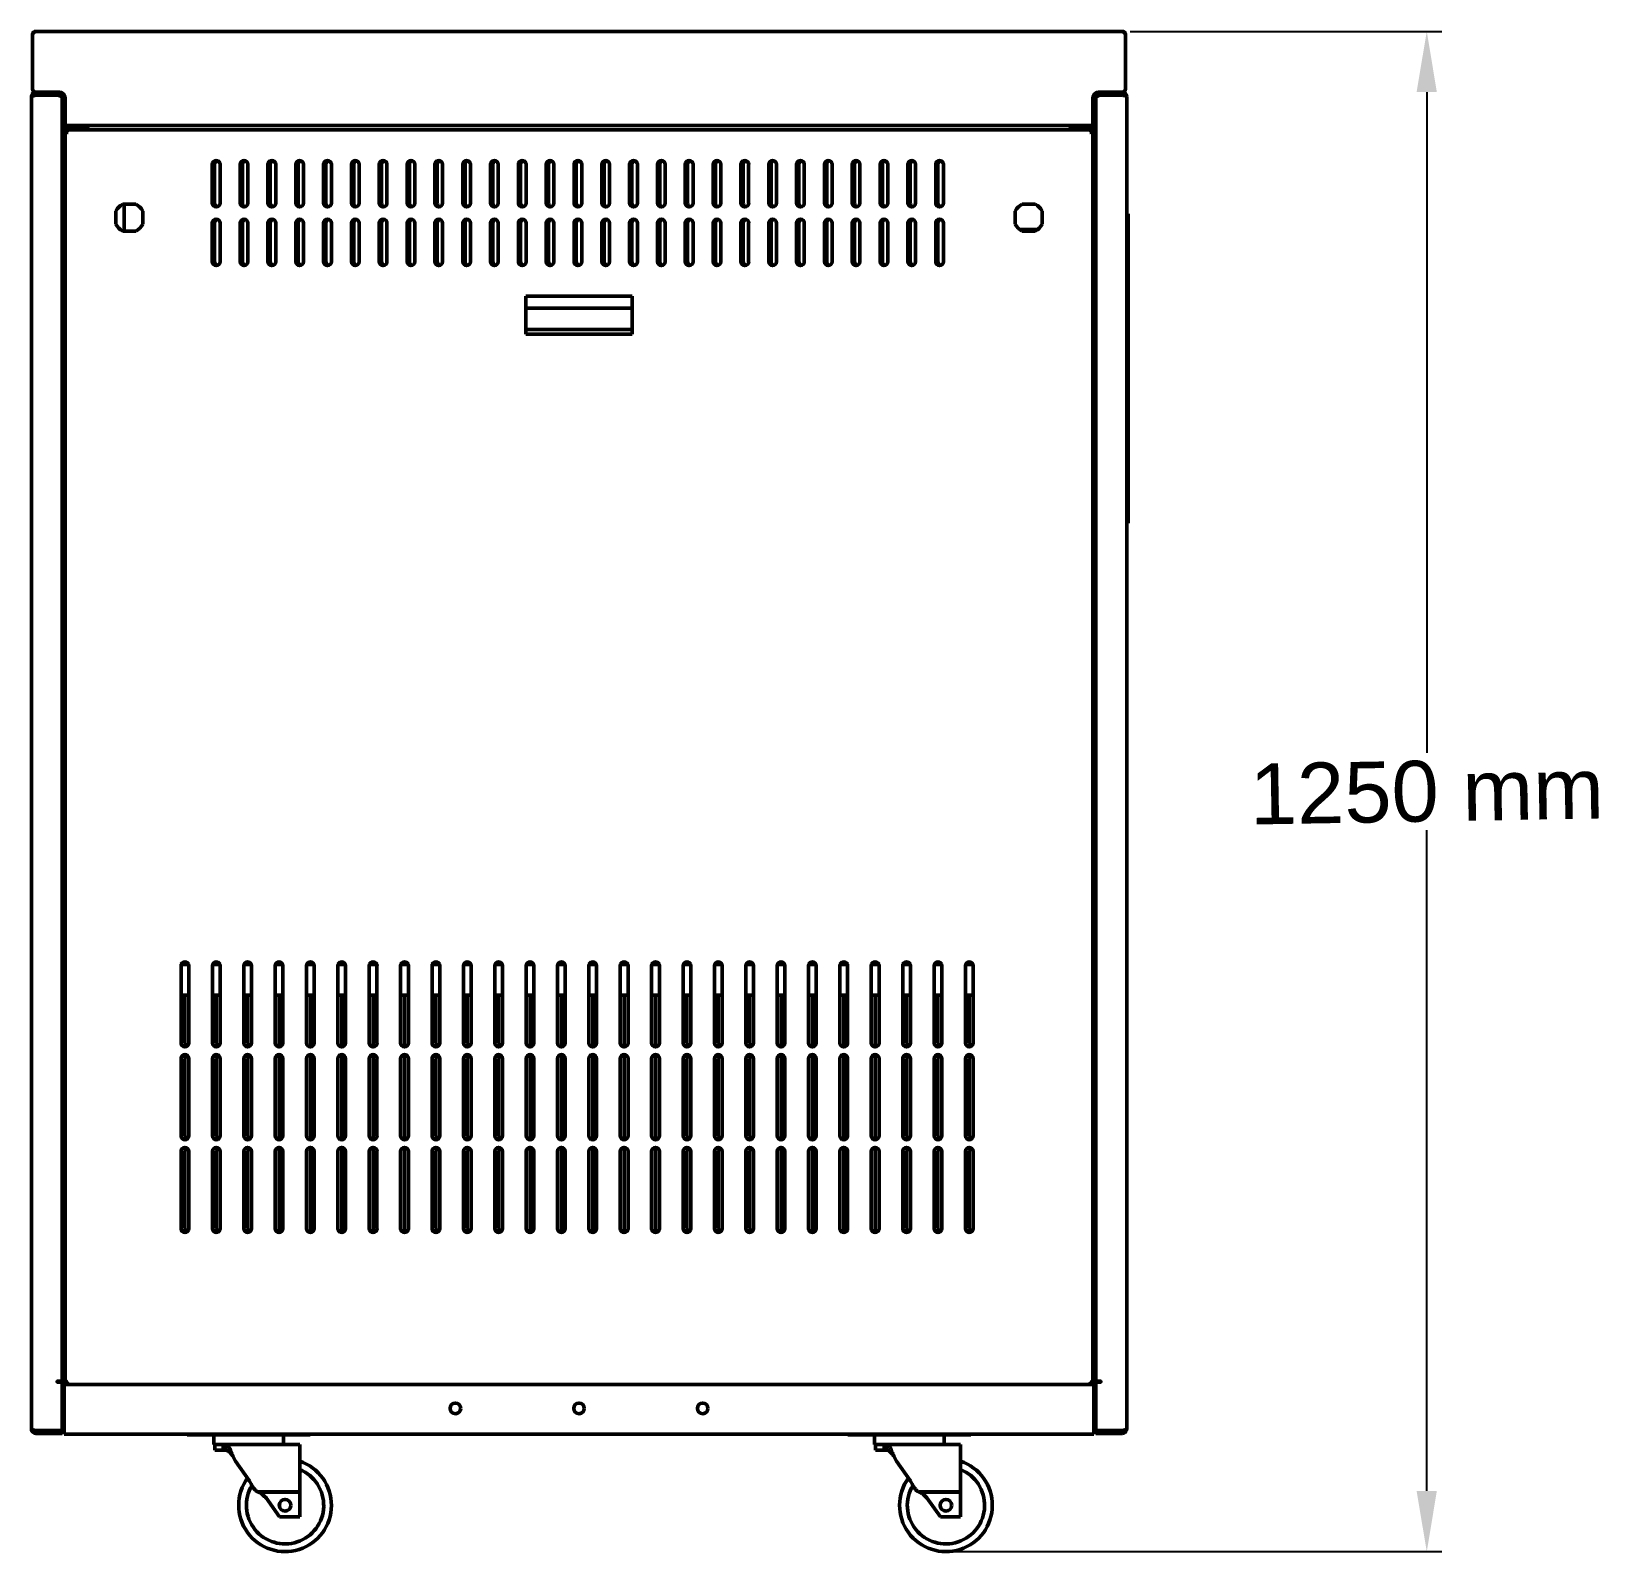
# Model space of a CAD drawing. Header units: millimetres. Extents: x 0 to 129, y 0 to 125.
import ezdxf

# ---------------------------------------------------------------- set-up
doc = ezdxf.new("R2010")
doc.units = ezdxf.units.MM
doc.layers.add('Visible (ANSI)', color=7, linetype='Continuous', lineweight=50)
doc.styles.get("Standard").update_dxf_attribs({"font": 'arial.ttf'})
doc.dimstyles.new('ISO-25', dxfattribs={"dimtxt": 2.5, "dimasz": 2.5, "dimexe": 1.25, "dimexo": 0.625, "dimtad": 1, "dimtxsty": 'Standard', "dimcen": 2.5, "dimadec": 0, "dimazin": 0, "dimtfac": 1, "dimtmove": 0, "dimatfit": 3, "dimfxl": 1, "dimarcsym": 0})

msp = doc.modelspace()

# ---------------------------------------------------------------- blocks, each defined once
blk = doc.blocks.new('*D82')
at = {"color": 0, "lineweight": -2}
for p, q in [((90.35, 125), (115.99, 125)), ((114.74, 120), (114.74, 65.68)), ((114.74, 5), (114.74, 59.32)), ((75.83, 0), (115.99, 0))]:
    blk.add_line(p, q, dxfattribs=at)
at = {"color": 0}
for points in [[(115.57, 120), (113.9, 120), (114.74, 125)], [(113.9, 5), (115.57, 5), (114.74, 0)]]:
    blk.add_solid(points, dxfattribs=at)
at = {"layer": 'Defpoints', "color": 0}
for p in [(89.72, 125), (75.2, 0), (114.74, 0)]:
    blk.add_point(p, dxfattribs=at)
at = {"color": 0, "insert": (114.74, 62.5), "char_height": 5, "attachment_point": 5, "rotation": 1}
blk.add_mtext('1250 mm', dxfattribs=at)

# ---------------------------------------------------------------- dimensions: what is measured, and where the dimension line sits
dim = msp.add_linear_dim(base=(114.735, 0), p1=(89.721, 125), p2=(75.204, 0), angle=90, text='1250 mm', dimstyle='ISO-25', override={"dimtxt": 5, "dimasz": 5})
dim.commit()
dim.dimension.update_dxf_attribs({"geometry": '*D82', "text_midpoint": (114.735, 62.5), "dimtype": 160, "text_rotation": 1})

# ---------------------------------------------------------------- linework, layer by layer
at = {"layer": 'Visible (ANSI)'}
for p, q in [((0.1, 120.241), (0.1, 124.756)), ((0.344, 125), (89.721, 125)), ((89.965, 124.756), (89.965, 120.241)), ((2.309, 119.997), (0.344, 119.997)), ((2.161, 119.997), (0.381, 119.997)), ((0.381, 119.806), (0.381, 119.997)), ((2.161, 119.806), (2.161, 119.997)), ((89.721, 119.997), (87.756, 119.997)), ((87.904, 119.997), (87.904, 119.806)), ((89.683, 119.997), (87.904, 119.997)), ((89.683, 119.806), (89.683, 119.997)), ((0, 10.098), (0, 119.616)), ((0.381, 119.806), (2.161, 119.806)), ((0.381, 119.755), (2.161, 119.755)), ((2.504, 119.616), (2.542, 119.616)), ((2.542, 119.56), (2.542, 119.616)), ((2.542, 119.56), (2.542, 14.024)), ((2.771, 117.508), (2.771, 119.534)), ((87.293, 119.534), (87.293, 117.508)), ((87.523, 119.616), (87.523, 119.56)), ((87.56, 119.616), (87.523, 119.616)), ((87.523, 14.024), (87.523, 119.56)), ((89.683, 119.806), (87.904, 119.806)), ((87.904, 119.755), (89.683, 119.755)), ((90.065, 119.616), (90.065, 10.098)), ((2.771, 117.264), (2.771, 117.508)), ((87.293, 117.264), (87.293, 117.508)), ((2.771, 117.264), (2.732, 117.264)), ((2.732, 117.074), (3.026, 117.074)), ((2.732, 117.018), (4.448, 117.018)), ((87.293, 117.264), (2.771, 117.264)), ((2.778, 116.794), (2.778, 116.916)), ((2.778, 116.916), (87.286, 116.916)), ((2.81, 116.791), (2.778, 116.791)), ((2.778, 13.865), (2.778, 116.791)), ((3.014, 116.678), (3.017, 116.675)), ((3.026, 117.142), (3.026, 117.264)), ((3.026, 117.018), (3.026, 117.142)), ((87.332, 117.018), (85.616, 117.018)), ((87.039, 117.142), (87.039, 117.264)), ((87.039, 117.018), (87.039, 117.142)), ((87.039, 117.074), (87.332, 117.074)), ((87.047, 116.675), (87.051, 116.678)), ((87.255, 116.791), (87.286, 116.791)), ((87.286, 116.794), (87.286, 116.916)), ((87.286, 116.791), (87.286, 13.865)), ((87.293, 117.264), (87.332, 117.264)), ((14.881, 110.879), (14.881, 114.056)), ((15.07, 110.879), (15.07, 114.056)), ((15.516, 114.056), (15.516, 110.879)), ((17.168, 110.879), (17.168, 114.056)), ((17.357, 110.879), (17.357, 114.056)), ((17.804, 114.056), (17.804, 110.879)), ((19.456, 110.879), (19.456, 114.056)), ((19.645, 110.879), (19.645, 114.056)), ((20.091, 114.056), (20.091, 110.879)), ((21.744, 110.879), (21.744, 114.056)), ((21.933, 110.879), (21.933, 114.056)), ((22.379, 114.056), (22.379, 110.879)), ((24.031, 110.879), (24.031, 114.056)), ((24.22, 110.879), (24.22, 114.056)), ((24.667, 114.056), (24.667, 110.879)), ((26.319, 110.879), (26.319, 114.056)), ((26.508, 110.879), (26.508, 114.056)), ((26.954, 114.056), (26.954, 110.879)), ((28.607, 110.879), (28.607, 114.056)), ((28.796, 110.879), (28.796, 114.056)), ((29.242, 114.056), (29.242, 110.879)), ((30.894, 110.879), (30.894, 114.056)), ((31.083, 110.879), (31.083, 114.056)), ((31.53, 114.056), (31.53, 110.879)), ((33.182, 110.879), (33.182, 114.056)), ((33.371, 110.879), (33.371, 114.056)), ((33.817, 114.056), (33.817, 110.879)), ((35.469, 110.879), (35.469, 114.056)), ((35.659, 110.879), (35.659, 114.056)), ((36.105, 114.056), (36.105, 110.879)), ((37.757, 110.879), (37.757, 114.056)), ((37.946, 110.879), (37.946, 114.056)), ((38.393, 114.056), (38.393, 110.879)), ((40.045, 110.879), (40.045, 114.056)), ((40.234, 110.879), (40.234, 114.056)), ((40.68, 114.056), (40.68, 110.879)), ((42.332, 110.879), (42.332, 114.056)), ((42.522, 110.879), (42.522, 114.056)), ((42.968, 114.056), (42.968, 110.879)), ((44.62, 110.879), (44.62, 114.056)), ((44.809, 110.879), (44.809, 114.056)), ((45.255, 114.056), (45.255, 110.879)), ((46.908, 110.879), (46.908, 114.056)), ((47.097, 110.879), (47.097, 114.056)), ((47.543, 114.056), (47.543, 110.879)), ((49.195, 110.879), (49.195, 114.056)), ((49.384, 110.879), (49.384, 114.056)), ((49.831, 114.056), (49.831, 110.879)), ((51.483, 110.879), (51.483, 114.056)), ((51.672, 110.879), (51.672, 114.056)), ((52.118, 114.056), (52.118, 110.879)), ((53.771, 110.879), (53.771, 114.056)), ((53.96, 110.879), (53.96, 114.056)), ((54.406, 114.056), (54.406, 110.879)), ((56.058, 110.879), (56.058, 114.056)), ((56.247, 110.879), (56.247, 114.056)), ((56.694, 114.056), (56.694, 110.879)), ((58.346, 110.879), (58.346, 114.056)), ((58.535, 110.879), (58.535, 114.056)), ((58.981, 114.056), (58.981, 110.879)), ((60.634, 110.879), (60.634, 114.056)), ((60.823, 110.879), (60.823, 114.056)), ((61.269, 114.056), (61.269, 110.879)), ((62.921, 110.879), (62.921, 114.056)), ((63.11, 110.879), (63.11, 114.056)), ((63.557, 114.056), (63.557, 110.879)), ((65.209, 110.879), (65.209, 114.056)), ((65.398, 110.879), (65.398, 114.056)), ((65.844, 114.056), (65.844, 110.879)), ((67.497, 110.879), (67.497, 114.056)), ((67.686, 110.879), (67.686, 114.056)), ((68.132, 114.056), (68.132, 110.879)), ((69.784, 110.879), (69.784, 114.056)), ((69.973, 110.879), (69.973, 114.056)), ((70.42, 114.056), (70.42, 110.879)), ((72.072, 110.879), (72.072, 114.056)), ((72.261, 110.879), (72.261, 114.056)), ((72.707, 114.056), (72.707, 110.879)), ((74.359, 110.879), (74.359, 114.056)), ((74.549, 110.879), (74.549, 114.056)), ((74.995, 114.056), (74.995, 110.879)), ((6.947, 109.158), (6.947, 110.216)), ((7.523, 110.793), (8.582, 110.793)), ((7.62, 110.793), (7.62, 108.581)), ((9.158, 110.216), (9.158, 109.158)), ((80.906, 109.158), (80.906, 110.216)), ((81.483, 110.793), (82.541, 110.793)), ((83.118, 110.216), (83.118, 109.158)), ((90.187, 109.984), (90.065, 109.984)), ((90.187, 109.984), (90.187, 109.349)), ((8.582, 108.581), (7.523, 108.581)), ((14.881, 106.061), (14.881, 109.238)), ((15.07, 106.061), (15.07, 109.238)), ((15.516, 109.238), (15.516, 106.061)), ((17.168, 106.061), (17.168, 109.238)), ((17.357, 106.061), (17.357, 109.238)), ((17.804, 109.238), (17.804, 106.061)), ((19.456, 106.061), (19.456, 109.238)), ((19.645, 106.061), (19.645, 109.238)), ((20.091, 109.238), (20.091, 106.061)), ((21.744, 106.061), (21.744, 109.238)), ((21.933, 106.061), (21.933, 109.238)), ((22.379, 109.238), (22.379, 106.061)), ((24.031, 106.061), (24.031, 109.238)), ((24.22, 106.061), (24.22, 109.238)), ((24.667, 109.238), (24.667, 106.061)), ((26.319, 106.061), (26.319, 109.238)), ((26.508, 106.061), (26.508, 109.238)), ((26.954, 109.238), (26.954, 106.061)), ((28.607, 106.061), (28.607, 109.238)), ((28.796, 106.061), (28.796, 109.238)), ((29.242, 109.238), (29.242, 106.061)), ((30.894, 106.061), (30.894, 109.238)), ((31.083, 106.061), (31.083, 109.238)), ((31.53, 109.238), (31.53, 106.061)), ((33.182, 106.061), (33.182, 109.238)), ((33.371, 106.061), (33.371, 109.238)), ((33.817, 109.238), (33.817, 106.061)), ((35.469, 106.061), (35.469, 109.238)), ((35.659, 106.061), (35.659, 109.238)), ((36.105, 109.238), (36.105, 106.061)), ((37.757, 106.061), (37.757, 109.238)), ((37.946, 106.061), (37.946, 109.238)), ((38.393, 109.238), (38.393, 106.061)), ((40.045, 106.061), (40.045, 109.238)), ((40.234, 106.061), (40.234, 109.238)), ((40.68, 109.238), (40.68, 106.061)), ((42.332, 106.061), (42.332, 109.238)), ((42.522, 106.061), (42.522, 109.238)), ((42.968, 109.238), (42.968, 106.061)), ((44.62, 106.061), (44.62, 109.238)), ((44.809, 106.061), (44.809, 109.238)), ((45.255, 109.238), (45.255, 106.061)), ((46.908, 106.061), (46.908, 109.238)), ((47.097, 106.061), (47.097, 109.238)), ((47.543, 109.238), (47.543, 106.061)), ((49.195, 106.061), (49.195, 109.238)), ((49.384, 106.061), (49.384, 109.238)), ((49.831, 109.238), (49.831, 106.061)), ((51.483, 106.061), (51.483, 109.238)), ((51.672, 106.061), (51.672, 109.238)), ((52.118, 109.238), (52.118, 106.061)), ((53.771, 106.061), (53.771, 109.238)), ((53.96, 106.061), (53.96, 109.238)), ((54.406, 109.238), (54.406, 106.061)), ((56.058, 106.061), (56.058, 109.238)), ((56.247, 106.061), (56.247, 109.238)), ((56.694, 109.238), (56.694, 106.061)), ((58.346, 106.061), (58.346, 109.238)), ((58.535, 106.061), (58.535, 109.238)), ((58.981, 109.238), (58.981, 106.061)), ((60.634, 106.061), (60.634, 109.238)), ((60.823, 106.061), (60.823, 109.238)), ((61.269, 109.238), (61.269, 106.061)), ((62.921, 106.061), (62.921, 109.238)), ((63.11, 106.061), (63.11, 109.238)), ((63.557, 109.238), (63.557, 106.061)), ((65.209, 106.061), (65.209, 109.238)), ((65.398, 106.061), (65.398, 109.238)), ((65.844, 109.238), (65.844, 106.061)), ((67.497, 106.061), (67.497, 109.238)), ((67.686, 106.061), (67.686, 109.238)), ((68.132, 109.238), (68.132, 106.061)), ((69.784, 106.061), (69.784, 109.238)), ((69.973, 106.061), (69.973, 109.238)), ((70.42, 109.238), (70.42, 106.061)), ((72.072, 106.061), (72.072, 109.238)), ((72.261, 106.061), (72.261, 109.238)), ((72.707, 109.238), (72.707, 106.061)), ((74.359, 106.061), (74.359, 109.238)), ((74.549, 106.061), (74.549, 109.238)), ((74.995, 109.238), (74.995, 106.061)), ((81.267, 108.713), (82.757, 108.713)), ((82.541, 108.581), (81.483, 108.581)), ((90.187, 85.202), (90.187, 109.349)), ((40.663, 100.116), (40.663, 103.214)), ((40.663, 103.214), (49.402, 103.214)), ((49.402, 103.214), (49.402, 100.116)), ((40.663, 102.236), (49.402, 102.236)), ((49.402, 100.487), (40.663, 100.487)), ((49.402, 100.116), (40.663, 100.116)), ((90.187, 85.202), (90.187, 84.566)), ((90.065, 84.566), (90.187, 84.566)), ((12.306, 41.816), (12.306, 48.171)), ((12.329, 48.289), (12.919, 48.289)), ((12.942, 48.171), (12.942, 41.816)), ((14.886, 41.816), (14.886, 48.171)), ((14.909, 48.289), (15.499, 48.289)), ((15.522, 48.171), (15.522, 41.816)), ((17.466, 41.816), (17.466, 48.171)), ((17.489, 48.289), (18.079, 48.289)), ((18.102, 48.171), (18.102, 41.816)), ((20.046, 41.816), (20.046, 48.171)), ((20.069, 48.289), (20.659, 48.289)), ((20.682, 48.171), (20.682, 41.816)), ((22.626, 41.816), (22.626, 48.171)), ((22.649, 48.289), (23.239, 48.289)), ((23.262, 48.171), (23.262, 41.816)), ((25.206, 41.816), (25.206, 48.171)), ((25.229, 48.289), (25.819, 48.289)), ((25.842, 48.171), (25.842, 41.816)), ((27.786, 41.816), (27.786, 48.171)), ((27.809, 48.289), (28.399, 48.289)), ((28.421, 48.171), (28.421, 41.816)), ((30.366, 41.816), (30.366, 48.171)), ((30.389, 48.289), (30.979, 48.289)), ((31.001, 48.171), (31.001, 41.816)), ((32.946, 41.816), (32.946, 48.171)), ((32.969, 48.289), (33.559, 48.289)), ((33.581, 48.171), (33.581, 41.816)), ((35.526, 41.816), (35.526, 48.171)), ((35.549, 48.289), (36.139, 48.289)), ((36.161, 48.171), (36.161, 41.816)), ((38.106, 41.816), (38.106, 48.171)), ((38.129, 48.289), (38.719, 48.289)), ((38.741, 48.171), (38.741, 41.816)), ((40.686, 41.816), (40.686, 48.171)), ((40.709, 48.289), (41.298, 48.289)), ((41.321, 48.171), (41.321, 41.816)), ((43.266, 41.816), (43.266, 48.171)), ((43.289, 48.289), (43.878, 48.289)), ((43.901, 48.171), (43.901, 41.816)), ((45.846, 41.816), (45.846, 48.171)), ((45.869, 48.289), (46.458, 48.289)), ((46.481, 48.171), (46.481, 41.816)), ((48.426, 41.816), (48.426, 48.171)), ((48.448, 48.289), (49.038, 48.289)), ((49.061, 48.171), (49.061, 41.816)), ((51.006, 41.816), (51.006, 48.171)), ((51.028, 48.289), (51.618, 48.289)), ((51.641, 48.171), (51.641, 41.816)), ((53.586, 41.816), (53.586, 48.171)), ((53.608, 48.289), (54.198, 48.289)), ((54.221, 48.171), (54.221, 41.816)), ((56.166, 41.816), (56.166, 48.171)), ((56.188, 48.289), (56.778, 48.289)), ((56.801, 48.171), (56.801, 41.816)), ((58.746, 41.816), (58.746, 48.171)), ((58.768, 48.289), (59.358, 48.289)), ((59.381, 48.171), (59.381, 41.816)), ((61.325, 41.816), (61.325, 48.171)), ((61.348, 48.289), (61.938, 48.289)), ((61.961, 48.171), (61.961, 41.816)), ((63.905, 41.816), (63.905, 48.171)), ((63.928, 48.289), (64.518, 48.289)), ((64.541, 48.171), (64.541, 41.816)), ((66.485, 41.816), (66.485, 48.171)), ((66.508, 48.289), (67.098, 48.289)), ((67.121, 48.171), (67.121, 41.816)), ((69.065, 41.816), (69.065, 48.171)), ((69.088, 48.289), (69.678, 48.289)), ((69.701, 48.171), (69.701, 41.816)), ((71.645, 41.816), (71.645, 48.171)), ((71.668, 48.289), (72.258, 48.289)), ((72.281, 48.171), (72.281, 41.816)), ((74.225, 41.816), (74.225, 48.171)), ((74.248, 48.289), (74.838, 48.289)), ((74.861, 48.171), (74.861, 41.816)), ((76.805, 41.816), (76.805, 48.171)), ((76.828, 48.289), (77.418, 48.289)), ((77.441, 48.171), (77.441, 41.816)), ((12.942, 45.747), (12.306, 45.747)), ((12.624, 41.816), (12.624, 45.747)), ((15.522, 45.747), (14.886, 45.747)), ((15.204, 41.816), (15.204, 45.747)), ((18.102, 45.747), (17.466, 45.747)), ((17.784, 41.816), (17.784, 45.747)), ((20.682, 45.747), (20.046, 45.747)), ((20.364, 41.816), (20.364, 45.747)), ((23.262, 45.747), (22.626, 45.747)), ((22.944, 41.816), (22.944, 45.747)), ((25.842, 45.747), (25.206, 45.747)), ((25.524, 41.816), (25.524, 45.747)), ((28.421, 45.747), (27.786, 45.747)), ((28.104, 41.816), (28.104, 45.747)), ((31.001, 45.747), (30.366, 45.747)), ((30.684, 41.816), (30.684, 45.747)), ((33.581, 45.747), (32.946, 45.747)), ((33.264, 41.816), (33.264, 45.747)), ((36.161, 45.747), (35.526, 45.747)), ((35.844, 41.816), (35.844, 45.747)), ((38.741, 45.747), (38.106, 45.747)), ((38.424, 41.816), (38.424, 45.747)), ((41.321, 45.747), (40.686, 45.747)), ((41.004, 41.816), (41.004, 45.747)), ((43.901, 45.747), (43.266, 45.747)), ((43.583, 41.816), (43.583, 45.747)), ((46.481, 45.747), (45.846, 45.747)), ((46.163, 41.816), (46.163, 45.747)), ((49.061, 45.747), (48.426, 45.747)), ((48.743, 41.816), (48.743, 45.747)), ((51.641, 45.747), (51.006, 45.747)), ((51.323, 41.816), (51.323, 45.747)), ((54.221, 45.747), (53.586, 45.747)), ((53.903, 41.816), (53.903, 45.747)), ((56.801, 45.747), (56.166, 45.747)), ((56.483, 41.816), (56.483, 45.747)), ((59.381, 45.747), (58.746, 45.747)), ((59.063, 41.816), (59.063, 45.747)), ((61.961, 45.747), (61.325, 45.747)), ((61.643, 41.816), (61.643, 45.747)), ((64.541, 45.747), (63.905, 45.747)), ((64.223, 41.816), (64.223, 45.747)), ((67.121, 45.747), (66.485, 45.747)), ((66.803, 41.816), (66.803, 45.747)), ((69.701, 45.747), (69.065, 45.747)), ((69.383, 41.816), (69.383, 45.747)), ((72.281, 45.747), (71.645, 45.747)), ((71.963, 41.816), (71.963, 45.747)), ((74.861, 45.747), (74.225, 45.747)), ((74.543, 41.816), (74.543, 45.747)), ((77.441, 45.747), (76.805, 45.747)), ((77.123, 41.816), (77.123, 45.747)), ((12.306, 34.191), (12.306, 40.545)), ((12.624, 34.191), (12.624, 40.545)), ((12.942, 40.545), (12.942, 34.191)), ((14.886, 34.191), (14.886, 40.545)), ((15.204, 34.191), (15.204, 40.545)), ((15.522, 40.545), (15.522, 34.191)), ((17.466, 34.191), (17.466, 40.545)), ((17.784, 34.191), (17.784, 40.545)), ((18.102, 40.545), (18.102, 34.191)), ((20.046, 34.191), (20.046, 40.545)), ((20.364, 34.191), (20.364, 40.545)), ((20.682, 40.545), (20.682, 34.191)), ((22.626, 34.191), (22.626, 40.545)), ((22.944, 34.191), (22.944, 40.545)), ((23.262, 40.545), (23.262, 34.191)), ((25.206, 34.191), (25.206, 40.545)), ((25.524, 34.191), (25.524, 40.545)), ((25.842, 40.545), (25.842, 34.191)), ((27.786, 34.191), (27.786, 40.545)), ((28.104, 34.191), (28.104, 40.545)), ((28.421, 40.545), (28.421, 34.191)), ((30.366, 34.191), (30.366, 40.545)), ((30.684, 34.191), (30.684, 40.545)), ((31.001, 40.545), (31.001, 34.191)), ((32.946, 34.191), (32.946, 40.545)), ((33.264, 34.191), (33.264, 40.545)), ((33.581, 40.545), (33.581, 34.191)), ((35.526, 34.191), (35.526, 40.545)), ((35.844, 34.191), (35.844, 40.545)), ((36.161, 40.545), (36.161, 34.191)), ((38.106, 34.191), (38.106, 40.545)), ((38.424, 34.191), (38.424, 40.545)), ((38.741, 40.545), (38.741, 34.191)), ((40.686, 34.191), (40.686, 40.545)), ((41.004, 34.191), (41.004, 40.545)), ((41.321, 40.545), (41.321, 34.191)), ((43.266, 34.191), (43.266, 40.545)), ((43.583, 34.191), (43.583, 40.545)), ((43.901, 40.545), (43.901, 34.191)), ((45.846, 34.191), (45.846, 40.545)), ((46.163, 34.191), (46.163, 40.545)), ((46.481, 40.545), (46.481, 34.191)), ((48.426, 34.191), (48.426, 40.545)), ((48.743, 34.191), (48.743, 40.545)), ((49.061, 40.545), (49.061, 34.191)), ((51.006, 34.191), (51.006, 40.545)), ((51.323, 34.191), (51.323, 40.545)), ((51.641, 40.545), (51.641, 34.191)), ((53.586, 34.191), (53.586, 40.545)), ((53.903, 34.191), (53.903, 40.545)), ((54.221, 40.545), (54.221, 34.191)), ((56.166, 34.191), (56.166, 40.545)), ((56.483, 34.191), (56.483, 40.545)), ((56.801, 40.545), (56.801, 34.191)), ((58.746, 34.191), (58.746, 40.545)), ((59.063, 34.191), (59.063, 40.545)), ((59.381, 40.545), (59.381, 34.191)), ((61.325, 34.191), (61.325, 40.545)), ((61.643, 34.191), (61.643, 40.545)), ((61.961, 40.545), (61.961, 34.191)), ((63.905, 34.191), (63.905, 40.545)), ((64.223, 34.191), (64.223, 40.545)), ((64.541, 40.545), (64.541, 34.191)), ((66.485, 34.191), (66.485, 40.545)), ((66.803, 34.191), (66.803, 40.545)), ((67.121, 40.545), (67.121, 34.191)), ((69.065, 34.191), (69.065, 40.545)), ((69.383, 34.191), (69.383, 40.545)), ((69.701, 40.545), (69.701, 34.191)), ((71.645, 34.191), (71.645, 40.545)), ((71.963, 34.191), (71.963, 40.545)), ((72.281, 40.545), (72.281, 34.191)), ((74.225, 34.191), (74.225, 40.545)), ((74.543, 34.191), (74.543, 40.545)), ((74.861, 40.545), (74.861, 34.191)), ((76.805, 34.191), (76.805, 40.545)), ((77.123, 34.191), (77.123, 40.545)), ((77.441, 40.545), (77.441, 34.191)), ((12.306, 26.565), (12.306, 32.92)), ((12.624, 26.565), (12.624, 32.92)), ((12.942, 32.92), (12.942, 26.565)), ((14.886, 26.565), (14.886, 32.92)), ((15.204, 26.565), (15.204, 32.92)), ((15.522, 32.92), (15.522, 26.565)), ((17.466, 26.565), (17.466, 32.92)), ((17.784, 26.565), (17.784, 32.92)), ((18.102, 32.92), (18.102, 26.565)), ((20.046, 26.565), (20.046, 32.92)), ((20.364, 26.565), (20.364, 32.92)), ((20.682, 32.92), (20.682, 26.565)), ((22.626, 26.565), (22.626, 32.92)), ((22.944, 26.565), (22.944, 32.92)), ((23.262, 32.92), (23.262, 26.565)), ((25.206, 26.565), (25.206, 32.92)), ((25.524, 26.565), (25.524, 32.92)), ((25.842, 32.92), (25.842, 26.565)), ((27.786, 26.565), (27.786, 32.92)), ((28.104, 26.565), (28.104, 32.92)), ((28.421, 32.92), (28.421, 26.565)), ((30.366, 26.565), (30.366, 32.92)), ((30.684, 26.565), (30.684, 32.92)), ((31.001, 32.92), (31.001, 26.565)), ((32.946, 26.565), (32.946, 32.92)), ((33.264, 26.565), (33.264, 32.92)), ((33.581, 32.92), (33.581, 26.565)), ((35.526, 26.565), (35.526, 32.92)), ((35.844, 26.565), (35.844, 32.92)), ((36.161, 32.92), (36.161, 26.565)), ((38.106, 26.565), (38.106, 32.92)), ((38.424, 26.565), (38.424, 32.92)), ((38.741, 32.92), (38.741, 26.565)), ((40.686, 26.565), (40.686, 32.92)), ((41.004, 26.565), (41.004, 32.92)), ((41.321, 32.92), (41.321, 26.565)), ((43.266, 26.565), (43.266, 32.92)), ((43.583, 26.565), (43.583, 32.92)), ((43.901, 32.92), (43.901, 26.565)), ((45.846, 26.565), (45.846, 32.92)), ((46.163, 26.565), (46.163, 32.92)), ((46.481, 32.92), (46.481, 26.565)), ((48.426, 26.565), (48.426, 32.92)), ((48.743, 26.565), (48.743, 32.92)), ((49.061, 32.92), (49.061, 26.565)), ((51.006, 26.565), (51.006, 32.92)), ((51.323, 26.565), (51.323, 32.92)), ((51.641, 32.92), (51.641, 26.565)), ((53.586, 26.565), (53.586, 32.92)), ((53.903, 26.565), (53.903, 32.92)), ((54.221, 32.92), (54.221, 26.565)), ((56.166, 26.565), (56.166, 32.92)), ((56.483, 26.565), (56.483, 32.92)), ((56.801, 32.92), (56.801, 26.565)), ((58.746, 26.565), (58.746, 32.92)), ((59.063, 26.565), (59.063, 32.92)), ((59.381, 32.92), (59.381, 26.565)), ((61.325, 26.565), (61.325, 32.92)), ((61.643, 26.565), (61.643, 32.92)), ((61.961, 32.92), (61.961, 26.565)), ((63.905, 26.565), (63.905, 32.92)), ((64.223, 26.565), (64.223, 32.92)), ((64.541, 32.92), (64.541, 26.565)), ((66.485, 26.565), (66.485, 32.92)), ((66.803, 26.565), (66.803, 32.92)), ((67.121, 32.92), (67.121, 26.565)), ((69.065, 26.565), (69.065, 32.92)), ((69.383, 26.565), (69.383, 32.92)), ((69.701, 32.92), (69.701, 26.565)), ((71.645, 26.565), (71.645, 32.92)), ((71.963, 26.565), (71.963, 32.92)), ((72.281, 32.92), (72.281, 26.565)), ((74.225, 26.565), (74.225, 32.92)), ((74.543, 26.565), (74.543, 32.92)), ((74.861, 32.92), (74.861, 26.565)), ((76.805, 26.565), (76.805, 32.92)), ((77.123, 26.565), (77.123, 32.92)), ((77.441, 32.92), (77.441, 26.565)), ((2.161, 14.024), (2.542, 14.024)), ((2.542, 13.928), (2.161, 13.928)), ((2.542, 14.024), (2.732, 14.024)), ((2.542, 13.928), (2.542, 9.958)), ((2.542, 13.74), (2.702, 13.74)), ((2.702, 13.55), (2.542, 13.55)), ((2.702, 13.74), (2.778, 13.74)), ((2.702, 13.74), (2.702, 13.359)), ((2.702, 10.042), (2.702, 13.359)), ((2.732, 14.024), (2.778, 14.024)), ((2.81, 13.865), (2.778, 13.865)), ((2.778, 13.863), (2.778, 13.74)), ((87.286, 13.74), (2.778, 13.74)), ((87.255, 13.865), (87.286, 13.865)), ((87.332, 14.024), (87.286, 14.024)), ((87.286, 13.863), (87.286, 13.74)), ((87.286, 13.74), (87.363, 13.74)), ((87.523, 14.024), (87.332, 14.024)), ((87.363, 13.359), (87.363, 13.74)), ((87.363, 13.74), (87.523, 13.74)), ((87.523, 13.55), (87.363, 13.55)), ((87.363, 13.359), (87.363, 10.042)), ((87.523, 14.024), (87.904, 14.024)), ((87.904, 13.928), (87.523, 13.928)), ((87.523, 9.958), (87.523, 13.928)), ((2.542, 9.958), (0.381, 9.958)), ((0.381, 9.907), (2.542, 9.907)), ((0.381, 9.907), (0.381, 9.717)), ((0.381, 9.717), (2.542, 9.717)), ((2.702, 10.009), (2.542, 10.009)), ((2.542, 9.907), (2.542, 9.717)), ((2.702, 10.042), (2.702, 9.661)), ((87.363, 9.661), (2.702, 9.661)), ((12.807, 9.661), (12.807, 9.612)), ((13.124, 9.612), (12.807, 9.612)), ((13.124, 9.612), (22.596, 9.612)), ((15.001, 9.612), (15.001, 8.818)), ((20.72, 9.612), (20.72, 8.818)), ((22.914, 9.612), (22.596, 9.612)), ((22.914, 9.661), (22.914, 9.612)), ((67.148, 9.661), (67.148, 9.612)), ((67.466, 9.612), (67.148, 9.612)), ((67.466, 9.612), (76.938, 9.612)), ((69.342, 9.612), (69.342, 8.818)), ((75.062, 9.612), (75.062, 8.818)), ((77.256, 9.612), (76.938, 9.612)), ((77.256, 9.661), (77.256, 9.612)), ((87.363, 9.661), (87.363, 10.042)), ((87.523, 10.009), (87.363, 10.009)), ((89.683, 9.958), (87.523, 9.958)), ((89.683, 9.907), (87.523, 9.907)), ((87.523, 9.907), (87.523, 9.717)), ((87.523, 9.717), (89.683, 9.717)), ((89.683, 9.907), (89.683, 9.717)), ((15.91, 8.818), (15.001, 8.818)), ((15.08, 8.818), (15.08, 8.341)), ((15.775, 8.341), (15.08, 8.341)), ((15.775, 8.818), (15.775, 8.341)), ((15.775, 8.341), (15.99, 8.341)), ((15.99, 8.818), (15.91, 8.818)), ((15.99, 8.551), (15.99, 8.818)), ((15.99, 8.818), (16.084, 8.818)), ((15.99, 8.341), (15.99, 8.551)), ((19.636, 8.818), (16.084, 8.818)), ((16.794, 7.438), (16.567, 7.864)), ((19.636, 8.818), (22.063, 8.818)), ((22.063, 8.818), (22.063, 7.864)), ((22.063, 7.864), (22.063, 5.862)), ((70.252, 8.818), (69.342, 8.818)), ((69.422, 8.818), (69.422, 8.341)), ((70.117, 8.341), (69.422, 8.341)), ((70.117, 8.818), (70.117, 8.341)), ((70.117, 8.341), (70.332, 8.341)), ((70.332, 8.818), (70.252, 8.818)), ((70.332, 8.551), (70.332, 8.818)), ((70.332, 8.818), (70.426, 8.818)), ((70.332, 8.341), (70.332, 8.551)), ((73.978, 8.818), (70.426, 8.818)), ((71.136, 7.438), (70.908, 7.864)), ((73.978, 8.818), (76.405, 8.818)), ((76.405, 8.818), (76.405, 7.864)), ((76.405, 7.864), (76.405, 5.862)), ((16.794, 7.45), (17.924, 5.862)), ((16.794, 7.438), (16.794, 7.45)), ((71.136, 7.45), (72.266, 5.862)), ((71.136, 7.438), (71.136, 7.45)), ((22.063, 5.862), (22.063, 4.91)), ((76.405, 5.862), (76.405, 4.91)), ((18.69, 4.884), (18.69, 4.91)), ((18.69, 4.91), (22.063, 4.91)), ((22.063, 4.884), (18.69, 4.884)), ((19.299, 4.432), (20.409, 2.872)), ((22.063, 4.884), (22.063, 4.91)), ((22.063, 4.432), (22.063, 4.884)), ((22.063, 4.432), (22.063, 2.86)), ((73.032, 4.884), (73.032, 4.91)), ((73.032, 4.91), (76.405, 4.91)), ((76.405, 4.884), (73.032, 4.884)), ((73.641, 4.432), (74.75, 2.872)), ((76.405, 4.884), (76.405, 4.91)), ((76.405, 4.432), (76.405, 4.884)), ((76.405, 4.432), (76.405, 2.86)), ((20.409, 2.872), (20.409, 2.86)), ((22.063, 2.86), (20.409, 2.86)), ((74.75, 2.872), (74.75, 2.86)), ((76.405, 2.86), (74.75, 2.86))]:
    msp.add_line(p, q, dxfattribs=at)
for centre, radius in [((34.865, 11.779), 0.437), ((45.032, 11.779), 0.437), ((55.2, 11.779), 0.437), ((20.862, 3.813), 0.477), ((75.204, 3.813), 0.477)]:
    msp.add_circle(centre, radius, dxfattribs=at)
for centre, radius, start, end in [((0.344, 120.241), 0.244, 180, 270), ((2.309, 119.534), 0.463, 0, 90), ((87.756, 119.534), 0.463, 90, 180), ((89.721, 120.241), 0.244, 270, 0), ((2.732, 117.455), 0.191, 180, 270), ((87.332, 117.455), 0.191, 270, 0), ((2.732, 117.455), 0.381, 263.15313, 270), ((4.448, 116.383), 0.635, 57.06662, 90), ((85.616, 116.383), 0.635, 90, 122.93338), ((87.332, 117.455), 0.381, 270, 276.84687), ((15.198, 114.056), 0.318, 0, 180), ((15.387, 114.056), 0.318, 107.31664, 180), ((17.486, 114.056), 0.318, 0, 180), ((17.675, 114.056), 0.318, 107.31664, 180), ((19.774, 114.056), 0.318, 0, 180), ((19.963, 114.056), 0.318, 107.31664, 180), ((22.061, 114.056), 0.318, 0, 180), ((22.25, 114.056), 0.318, 107.31664, 180), ((24.349, 114.056), 0.318, 0, 180), ((24.538, 114.056), 0.318, 107.31664, 180), ((26.637, 114.056), 0.318, 0, 180), ((26.826, 114.056), 0.318, 107.31664, 180), ((28.924, 114.056), 0.318, 0, 180), ((29.113, 114.056), 0.318, 107.31664, 180), ((31.212, 114.056), 0.318, 0, 180), ((31.401, 114.056), 0.318, 107.31664, 180), ((33.5, 114.056), 0.318, 0, 180), ((33.689, 114.056), 0.318, 107.31664, 180), ((35.787, 114.056), 0.318, 0, 180), ((35.976, 114.056), 0.318, 107.31664, 180), ((38.075, 114.056), 0.318, 0, 180), ((38.264, 114.056), 0.318, 107.31664, 180), ((40.362, 114.056), 0.318, 0, 180), ((40.552, 114.056), 0.318, 107.31664, 180), ((42.65, 114.056), 0.318, 0, 180), ((42.839, 114.056), 0.318, 107.31664, 180), ((44.938, 114.056), 0.318, 0, 180), ((45.127, 114.056), 0.318, 107.31664, 180), ((47.225, 114.056), 0.318, 0, 180), ((47.415, 114.056), 0.318, 107.31664, 180), ((49.513, 114.056), 0.318, 0, 180), ((49.702, 114.056), 0.318, 107.31664, 180), ((51.801, 114.056), 0.318, 0, 180), ((51.99, 114.056), 0.318, 107.31664, 180), ((54.088, 114.056), 0.318, 0, 180), ((54.277, 114.056), 0.318, 107.31664, 180), ((56.376, 114.056), 0.318, 0, 180), ((56.565, 114.056), 0.318, 107.31664, 180), ((58.664, 114.056), 0.318, 0, 180), ((58.853, 114.056), 0.318, 107.31664, 180), ((60.951, 114.056), 0.318, 0, 180), ((61.14, 114.056), 0.318, 107.31664, 180), ((63.239, 114.056), 0.318, 0, 180), ((63.428, 114.056), 0.318, 107.31664, 180), ((65.527, 114.056), 0.318, 0, 180), ((65.716, 114.056), 0.318, 107.31664, 180), ((67.814, 114.056), 0.318, 0, 180), ((68.003, 114.056), 0.318, 107.31664, 180), ((70.102, 114.056), 0.318, 0, 180), ((70.291, 114.056), 0.318, 107.31664, 180), ((72.39, 114.056), 0.318, 0, 180), ((72.579, 114.056), 0.318, 107.31664, 180), ((74.677, 114.056), 0.318, 0, 180), ((74.866, 114.056), 0.318, 107.31664, 180), ((15.198, 110.879), 0.318, 180, 0), ((15.387, 110.879), 0.318, 180, 252.68336), ((17.486, 110.879), 0.318, 180, 0), ((17.675, 110.879), 0.318, 180, 252.68336), ((19.774, 110.879), 0.318, 180, 0), ((19.963, 110.879), 0.318, 180, 252.68336), ((22.061, 110.879), 0.318, 180, 0), ((22.25, 110.879), 0.318, 180, 252.68336), ((24.349, 110.879), 0.318, 180, 0), ((24.538, 110.879), 0.318, 180, 252.68336), ((26.637, 110.879), 0.318, 180, 0), ((26.826, 110.879), 0.318, 180, 252.68336), ((28.924, 110.879), 0.318, 180, 0), ((29.113, 110.879), 0.318, 180, 252.68336), ((31.212, 110.879), 0.318, 180, 0), ((31.401, 110.879), 0.318, 180, 252.68336), ((33.5, 110.879), 0.318, 180, 0), ((33.689, 110.879), 0.318, 180, 252.68336), ((35.787, 110.879), 0.318, 180, 0), ((35.976, 110.879), 0.318, 180, 252.68336), ((38.075, 110.879), 0.318, 180, 0), ((38.264, 110.879), 0.318, 180, 252.68336), ((40.362, 110.879), 0.318, 180, 0), ((40.552, 110.879), 0.318, 180, 252.68336), ((42.65, 110.879), 0.318, 180, 0), ((42.839, 110.879), 0.318, 180, 252.68336), ((44.938, 110.879), 0.318, 180, 0), ((45.127, 110.879), 0.318, 180, 252.68336), ((47.225, 110.879), 0.318, 180, 0), ((47.415, 110.879), 0.318, 180, 252.68336), ((49.513, 110.879), 0.318, 180, 0), ((49.702, 110.879), 0.318, 180, 252.68336), ((51.801, 110.879), 0.318, 180, 0), ((51.99, 110.879), 0.318, 180, 252.68336), ((54.088, 110.879), 0.318, 180, 0), ((54.277, 110.879), 0.318, 180, 252.68336), ((56.376, 110.879), 0.318, 180, 0), ((56.565, 110.879), 0.318, 180, 252.68336), ((58.664, 110.879), 0.318, 180, 0), ((58.853, 110.879), 0.318, 180, 252.68336), ((60.951, 110.879), 0.318, 180, 0), ((61.14, 110.879), 0.318, 180, 252.68336), ((63.239, 110.879), 0.318, 180, 0), ((63.428, 110.879), 0.318, 180, 252.68336), ((65.527, 110.879), 0.318, 180, 0), ((65.716, 110.879), 0.318, 180, 252.68336), ((67.814, 110.879), 0.318, 180, 0), ((68.003, 110.879), 0.318, 180, 252.68336), ((70.102, 110.879), 0.318, 180, 0), ((70.291, 110.879), 0.318, 180, 252.68336), ((72.39, 110.879), 0.318, 180, 0), ((72.579, 110.879), 0.318, 180, 252.68336), ((74.677, 110.879), 0.318, 180, 0), ((74.866, 110.879), 0.318, 180, 252.68336), ((8.053, 109.687), 1.226, 115.57351, 154.42876), ((8.053, 109.687), 1.226, 25.57124, 64.42649), ((15.198, 109.238), 0.318, 0, 180), ((17.486, 109.238), 0.318, 0, 180), ((19.774, 109.238), 0.318, 0, 180), ((22.061, 109.238), 0.318, 0, 180), ((24.349, 109.238), 0.318, 0, 180), ((26.637, 109.238), 0.318, 0, 180), ((28.924, 109.238), 0.318, 0, 180), ((31.212, 109.238), 0.318, 0, 180), ((33.5, 109.238), 0.318, 0, 180), ((35.787, 109.238), 0.318, 0, 180), ((38.075, 109.238), 0.318, 0, 180), ((40.362, 109.238), 0.318, 0, 180), ((42.65, 109.238), 0.318, 0, 180), ((44.938, 109.238), 0.318, 0, 180), ((47.225, 109.238), 0.318, 0, 180), ((49.513, 109.238), 0.318, 0, 180), ((51.801, 109.238), 0.318, 0, 180), ((54.088, 109.238), 0.318, 0, 180), ((56.376, 109.238), 0.318, 0, 180), ((58.664, 109.238), 0.318, 0, 180), ((60.951, 109.238), 0.318, 0, 180), ((63.239, 109.238), 0.318, 0, 180), ((65.527, 109.238), 0.318, 0, 180), ((67.814, 109.238), 0.318, 0, 180), ((70.102, 109.238), 0.318, 0, 180), ((72.39, 109.238), 0.318, 0, 180), ((74.677, 109.238), 0.318, 0, 180), ((82.012, 109.687), 1.226, 115.57351, 154.42876), ((82.012, 109.687), 1.226, 25.57124, 64.42649), ((8.053, 109.687), 1.226, 205.57121, 244.42877), ((8.053, 109.687), 1.226, 295.57123, 334.42879), ((15.387, 109.238), 0.318, 107.31664, 180), ((17.675, 109.238), 0.318, 107.31664, 180), ((19.963, 109.238), 0.318, 107.31664, 180), ((22.25, 109.238), 0.318, 107.31664, 180), ((24.538, 109.238), 0.318, 107.31664, 180), ((26.826, 109.238), 0.318, 107.31664, 180), ((29.113, 109.238), 0.318, 107.31664, 180), ((31.401, 109.238), 0.318, 107.31664, 180), ((33.689, 109.238), 0.318, 107.31664, 180), ((35.976, 109.238), 0.318, 107.31664, 180), ((38.264, 109.238), 0.318, 107.31664, 180), ((40.552, 109.238), 0.318, 107.31664, 180), ((42.839, 109.238), 0.318, 107.31664, 180), ((45.127, 109.238), 0.318, 107.31664, 180), ((47.415, 109.238), 0.318, 107.31664, 180), ((49.702, 109.238), 0.318, 107.31664, 180), ((51.99, 109.238), 0.318, 107.31664, 180), ((54.277, 109.238), 0.318, 107.31664, 180), ((56.565, 109.238), 0.318, 107.31664, 180), ((58.853, 109.238), 0.318, 107.31664, 180), ((61.14, 109.238), 0.318, 107.31664, 180), ((63.428, 109.238), 0.318, 107.31664, 180), ((65.716, 109.238), 0.318, 107.31664, 180), ((68.003, 109.238), 0.318, 107.31664, 180), ((70.291, 109.238), 0.318, 107.31664, 180), ((72.579, 109.238), 0.318, 107.31664, 180), ((74.866, 109.238), 0.318, 107.31664, 180), ((82.012, 109.687), 1.226, 205.57121, 244.42877), ((82.012, 109.687), 1.226, 295.57123, 334.42879), ((15.198, 106.061), 0.318, 180, 0), ((15.387, 106.061), 0.318, 180, 252.68336), ((17.486, 106.061), 0.318, 180, 0), ((17.675, 106.061), 0.318, 180, 252.68336), ((19.774, 106.061), 0.318, 180, 0), ((19.963, 106.061), 0.318, 180, 252.68336), ((22.061, 106.061), 0.318, 180, 0), ((22.25, 106.061), 0.318, 180, 252.68336), ((24.349, 106.061), 0.318, 180, 0), ((24.538, 106.061), 0.318, 180, 252.68336), ((26.637, 106.061), 0.318, 180, 0), ((26.826, 106.061), 0.318, 180, 252.68336), ((28.924, 106.061), 0.318, 180, 0), ((29.113, 106.061), 0.318, 180, 252.68336), ((31.212, 106.061), 0.318, 180, 0), ((31.401, 106.061), 0.318, 180, 252.68336), ((33.5, 106.061), 0.318, 180, 0), ((33.689, 106.061), 0.318, 180, 252.68336), ((35.787, 106.061), 0.318, 180, 0), ((35.976, 106.061), 0.318, 180, 252.68336), ((38.075, 106.061), 0.318, 180, 0), ((38.264, 106.061), 0.318, 180, 252.68336), ((40.362, 106.061), 0.318, 180, 0), ((40.552, 106.061), 0.318, 180, 252.68336), ((42.65, 106.061), 0.318, 180, 0), ((42.839, 106.061), 0.318, 180, 252.68336), ((44.938, 106.061), 0.318, 180, 0), ((45.127, 106.061), 0.318, 180, 252.68336), ((47.225, 106.061), 0.318, 180, 0), ((47.415, 106.061), 0.318, 180, 252.68336), ((49.513, 106.061), 0.318, 180, 0), ((49.702, 106.061), 0.318, 180, 252.68336), ((51.801, 106.061), 0.318, 180, 0), ((51.99, 106.061), 0.318, 180, 252.68336), ((54.088, 106.061), 0.318, 180, 0), ((54.277, 106.061), 0.318, 180, 252.68336), ((56.376, 106.061), 0.318, 180, 0), ((56.565, 106.061), 0.318, 180, 252.68336), ((58.664, 106.061), 0.318, 180, 0), ((58.853, 106.061), 0.318, 180, 252.68336), ((60.951, 106.061), 0.318, 180, 0), ((61.14, 106.061), 0.318, 180, 252.68336), ((63.239, 106.061), 0.318, 180, 0), ((63.428, 106.061), 0.318, 180, 252.68336), ((65.527, 106.061), 0.318, 180, 0), ((65.716, 106.061), 0.318, 180, 252.68336), ((67.814, 106.061), 0.318, 180, 0), ((68.003, 106.061), 0.318, 180, 252.68336), ((70.102, 106.061), 0.318, 180, 0), ((70.291, 106.061), 0.318, 180, 252.68336), ((72.39, 106.061), 0.318, 180, 0), ((72.579, 106.061), 0.318, 180, 252.68336), ((74.677, 106.061), 0.318, 180, 0), ((74.866, 106.061), 0.318, 180, 252.68336), ((12.624, 48.171), 0.318, 0, 180), ((12.942, 48.171), 0.318, 120, 158.16098), ((15.204, 48.171), 0.318, 0, 180), ((15.522, 48.171), 0.318, 120, 158.16098), ((17.784, 48.171), 0.318, 0, 180), ((18.102, 48.171), 0.318, 120, 158.16098), ((20.364, 48.171), 0.318, 0, 180), ((20.682, 48.171), 0.318, 120, 158.16098), ((22.944, 48.171), 0.318, 0, 180), ((23.262, 48.171), 0.318, 120, 158.16098), ((25.524, 48.171), 0.318, 0, 180), ((25.842, 48.171), 0.318, 120, 158.16098), ((28.104, 48.171), 0.318, 0, 180), ((28.421, 48.171), 0.318, 120, 158.16098), ((30.684, 48.171), 0.318, 0, 180), ((31.001, 48.171), 0.318, 120, 158.16098), ((33.264, 48.171), 0.318, 0, 180), ((33.581, 48.171), 0.318, 120, 158.16098), ((35.844, 48.171), 0.318, 0, 180), ((36.161, 48.171), 0.318, 120, 158.16098), ((38.424, 48.171), 0.318, 0, 180), ((38.741, 48.171), 0.318, 120, 158.16098), ((41.004, 48.171), 0.318, 0, 180), ((41.321, 48.171), 0.318, 120, 158.16098), ((43.583, 48.171), 0.318, 0, 180), ((43.901, 48.171), 0.318, 120, 158.16098), ((46.163, 48.171), 0.318, 0, 180), ((46.481, 48.171), 0.318, 120, 158.16098), ((48.743, 48.171), 0.318, 0, 180), ((49.061, 48.171), 0.318, 120, 158.16098), ((51.323, 48.171), 0.318, 0, 180), ((51.641, 48.171), 0.318, 120, 158.16098), ((53.903, 48.171), 0.318, 0, 180), ((54.221, 48.171), 0.318, 120, 158.16098), ((56.483, 48.171), 0.318, 0, 180), ((56.801, 48.171), 0.318, 120, 158.16098), ((59.063, 48.171), 0.318, 0, 180), ((59.381, 48.171), 0.318, 120, 158.16098), ((61.643, 48.171), 0.318, 0, 180), ((61.961, 48.171), 0.318, 120, 158.16098), ((64.223, 48.171), 0.318, 0, 180), ((64.541, 48.171), 0.318, 120, 158.16098), ((66.803, 48.171), 0.318, 0, 180), ((67.121, 48.171), 0.318, 120, 158.16098), ((69.383, 48.171), 0.318, 0, 180), ((69.701, 48.171), 0.318, 120, 158.16098), ((71.963, 48.171), 0.318, 0, 180), ((72.281, 48.171), 0.318, 120, 158.16098), ((74.543, 48.171), 0.318, 0, 180), ((74.861, 48.171), 0.318, 120, 158.16098), ((77.123, 48.171), 0.318, 0, 180), ((77.441, 48.171), 0.318, 120, 158.16098), ((12.624, 41.816), 0.318, 180, 0), ((12.942, 41.816), 0.318, 180, 240), ((15.204, 41.816), 0.318, 180, 0), ((15.522, 41.816), 0.318, 180, 240), ((17.784, 41.816), 0.318, 180, 0), ((18.102, 41.816), 0.318, 180, 240), ((20.364, 41.816), 0.318, 180, 0), ((20.682, 41.816), 0.318, 180, 240), ((22.944, 41.816), 0.318, 180, 0), ((23.262, 41.816), 0.318, 180, 240), ((25.524, 41.816), 0.318, 180, 0), ((25.842, 41.816), 0.318, 180, 240), ((28.104, 41.816), 0.318, 180, 0), ((28.421, 41.816), 0.318, 180, 240), ((30.684, 41.816), 0.318, 180, 0), ((31.001, 41.816), 0.318, 180, 240), ((33.264, 41.816), 0.318, 180, 0), ((33.581, 41.816), 0.318, 180, 240), ((35.844, 41.816), 0.318, 180, 0), ((36.161, 41.816), 0.318, 180, 240), ((38.424, 41.816), 0.318, 180, 0), ((38.741, 41.816), 0.318, 180, 240), ((41.004, 41.816), 0.318, 180, 0), ((41.321, 41.816), 0.318, 180, 240), ((43.583, 41.816), 0.318, 180, 0), ((43.901, 41.816), 0.318, 180, 240), ((46.163, 41.816), 0.318, 180, 0), ((46.481, 41.816), 0.318, 180, 240), ((48.743, 41.816), 0.318, 180, 0), ((49.061, 41.816), 0.318, 180, 240), ((51.323, 41.816), 0.318, 180, 0), ((51.641, 41.816), 0.318, 180, 240), ((53.903, 41.816), 0.318, 180, 0), ((54.221, 41.816), 0.318, 180, 240), ((56.483, 41.816), 0.318, 180, 0), ((56.801, 41.816), 0.318, 180, 240), ((59.063, 41.816), 0.318, 180, 0), ((59.381, 41.816), 0.318, 180, 240), ((61.643, 41.816), 0.318, 180, 0), ((61.961, 41.816), 0.318, 180, 240), ((64.223, 41.816), 0.318, 180, 0), ((64.541, 41.816), 0.318, 180, 240), ((66.803, 41.816), 0.318, 180, 0), ((67.121, 41.816), 0.318, 180, 240), ((69.383, 41.816), 0.318, 180, 0), ((69.701, 41.816), 0.318, 180, 240), ((71.963, 41.816), 0.318, 180, 0), ((72.281, 41.816), 0.318, 180, 240), ((74.543, 41.816), 0.318, 180, 0), ((74.861, 41.816), 0.318, 180, 240), ((77.123, 41.816), 0.318, 180, 0), ((77.441, 41.816), 0.318, 180, 240), ((12.624, 40.545), 0.318, 0, 180), ((12.942, 40.545), 0.318, 120, 180), ((15.204, 40.545), 0.318, 0, 180), ((15.522, 40.545), 0.318, 120, 180), ((17.784, 40.545), 0.318, 0, 180), ((18.102, 40.545), 0.318, 120, 180), ((20.364, 40.545), 0.318, 0, 180), ((20.682, 40.545), 0.318, 120, 180), ((22.944, 40.545), 0.318, 0, 180), ((23.262, 40.545), 0.318, 120, 180), ((25.524, 40.545), 0.318, 0, 180), ((25.842, 40.545), 0.318, 120, 180), ((28.104, 40.545), 0.318, 0, 180), ((28.421, 40.545), 0.318, 120, 180), ((30.684, 40.545), 0.318, 0, 180), ((31.001, 40.545), 0.318, 120, 180), ((33.264, 40.545), 0.318, 0, 180), ((33.581, 40.545), 0.318, 120, 180), ((35.844, 40.545), 0.318, 0, 180), ((36.161, 40.545), 0.318, 120, 180), ((38.424, 40.545), 0.318, 0, 180), ((38.741, 40.545), 0.318, 120, 180), ((41.004, 40.545), 0.318, 0, 180), ((41.321, 40.545), 0.318, 120, 180), ((43.583, 40.545), 0.318, 0, 180), ((43.901, 40.545), 0.318, 120, 180), ((46.163, 40.545), 0.318, 0, 180), ((46.481, 40.545), 0.318, 120, 180), ((48.743, 40.545), 0.318, 0, 180), ((49.061, 40.545), 0.318, 120, 180), ((51.323, 40.545), 0.318, 0, 180), ((51.641, 40.545), 0.318, 120, 180), ((53.903, 40.545), 0.318, 0, 180), ((54.221, 40.545), 0.318, 120, 180), ((56.483, 40.545), 0.318, 0, 180), ((56.801, 40.545), 0.318, 120, 180), ((59.063, 40.545), 0.318, 0, 180), ((59.381, 40.545), 0.318, 120, 180), ((61.643, 40.545), 0.318, 0, 180), ((61.961, 40.545), 0.318, 120, 180), ((64.223, 40.545), 0.318, 0, 180), ((64.541, 40.545), 0.318, 120, 180), ((66.803, 40.545), 0.318, 0, 180), ((67.121, 40.545), 0.318, 120, 180), ((69.383, 40.545), 0.318, 0, 180), ((69.701, 40.545), 0.318, 120, 180), ((71.963, 40.545), 0.318, 0, 180), ((72.281, 40.545), 0.318, 120, 180), ((74.543, 40.545), 0.318, 0, 180), ((74.861, 40.545), 0.318, 120, 180), ((77.123, 40.545), 0.318, 0, 180), ((77.441, 40.545), 0.318, 120, 180), ((12.624, 34.191), 0.318, 180, 0), ((12.942, 34.191), 0.318, 180, 240), ((15.204, 34.191), 0.318, 180, 0), ((15.522, 34.191), 0.318, 180, 240), ((17.784, 34.191), 0.318, 180, 0), ((18.102, 34.191), 0.318, 180, 240), ((20.364, 34.191), 0.318, 180, 0), ((20.682, 34.191), 0.318, 180, 240), ((22.944, 34.191), 0.318, 180, 0), ((23.262, 34.191), 0.318, 180, 240), ((25.524, 34.191), 0.318, 180, 0), ((25.842, 34.191), 0.318, 180, 240), ((28.104, 34.191), 0.318, 180, 0), ((28.421, 34.191), 0.318, 180, 240), ((30.684, 34.191), 0.318, 180, 0), ((31.001, 34.191), 0.318, 180, 240), ((33.264, 34.191), 0.318, 180, 0), ((33.581, 34.191), 0.318, 180, 240), ((35.844, 34.191), 0.318, 180, 0), ((36.161, 34.191), 0.318, 180, 240), ((38.424, 34.191), 0.318, 180, 0), ((38.741, 34.191), 0.318, 180, 240), ((41.004, 34.191), 0.318, 180, 0), ((41.321, 34.191), 0.318, 180, 240), ((43.583, 34.191), 0.318, 180, 0), ((43.901, 34.191), 0.318, 180, 240), ((46.163, 34.191), 0.318, 180, 0), ((46.481, 34.191), 0.318, 180, 240), ((48.743, 34.191), 0.318, 180, 0), ((49.061, 34.191), 0.318, 180, 240), ((51.323, 34.191), 0.318, 180, 0), ((51.641, 34.191), 0.318, 180, 240), ((53.903, 34.191), 0.318, 180, 0), ((54.221, 34.191), 0.318, 180, 240), ((56.483, 34.191), 0.318, 180, 0), ((56.801, 34.191), 0.318, 180, 240), ((59.063, 34.191), 0.318, 180, 0), ((59.381, 34.191), 0.318, 180, 240), ((61.643, 34.191), 0.318, 180, 0), ((61.961, 34.191), 0.318, 180, 240), ((64.223, 34.191), 0.318, 180, 0), ((64.541, 34.191), 0.318, 180, 240), ((66.803, 34.191), 0.318, 180, 0), ((67.121, 34.191), 0.318, 180, 240), ((69.383, 34.191), 0.318, 180, 0), ((69.701, 34.191), 0.318, 180, 240), ((71.963, 34.191), 0.318, 180, 0), ((72.281, 34.191), 0.318, 180, 240), ((74.543, 34.191), 0.318, 180, 0), ((74.861, 34.191), 0.318, 180, 240), ((77.123, 34.191), 0.318, 180, 0), ((77.441, 34.191), 0.318, 180, 240), ((12.624, 32.92), 0.318, 0, 180), ((12.942, 32.92), 0.318, 120, 180), ((15.204, 32.92), 0.318, 0, 180), ((15.522, 32.92), 0.318, 120, 180), ((17.784, 32.92), 0.318, 0, 180), ((18.102, 32.92), 0.318, 120, 180), ((20.364, 32.92), 0.318, 0, 180), ((20.682, 32.92), 0.318, 120, 180), ((22.944, 32.92), 0.318, 0, 180), ((23.262, 32.92), 0.318, 120, 180), ((25.524, 32.92), 0.318, 0, 180), ((25.842, 32.92), 0.318, 120, 180), ((28.104, 32.92), 0.318, 0, 180), ((28.421, 32.92), 0.318, 120, 180), ((30.684, 32.92), 0.318, 0, 180), ((31.001, 32.92), 0.318, 120, 180), ((33.264, 32.92), 0.318, 0, 180), ((33.581, 32.92), 0.318, 120, 180), ((35.844, 32.92), 0.318, 0, 180), ((36.161, 32.92), 0.318, 120, 180), ((38.424, 32.92), 0.318, 0, 180), ((38.741, 32.92), 0.318, 120, 180), ((41.004, 32.92), 0.318, 0, 180), ((41.321, 32.92), 0.318, 120, 180), ((43.583, 32.92), 0.318, 0, 180), ((43.901, 32.92), 0.318, 120, 180), ((46.163, 32.92), 0.318, 0, 180), ((46.481, 32.92), 0.318, 120, 180), ((48.743, 32.92), 0.318, 0, 180), ((49.061, 32.92), 0.318, 120, 180), ((51.323, 32.92), 0.318, 0, 180), ((51.641, 32.92), 0.318, 120, 180), ((53.903, 32.92), 0.318, 0, 180), ((54.221, 32.92), 0.318, 120, 180), ((56.483, 32.92), 0.318, 0, 180), ((56.801, 32.92), 0.318, 120, 180), ((59.063, 32.92), 0.318, 0, 180), ((59.381, 32.92), 0.318, 120, 180), ((61.643, 32.92), 0.318, 0, 180), ((61.961, 32.92), 0.318, 120, 180), ((64.223, 32.92), 0.318, 0, 180), ((64.541, 32.92), 0.318, 120, 180), ((66.803, 32.92), 0.318, 0, 180), ((67.121, 32.92), 0.318, 120, 180), ((69.383, 32.92), 0.318, 0, 180), ((69.701, 32.92), 0.318, 120, 180), ((71.963, 32.92), 0.318, 0, 180), ((72.281, 32.92), 0.318, 120, 180), ((74.543, 32.92), 0.318, 0, 180), ((74.861, 32.92), 0.318, 120, 180), ((77.123, 32.92), 0.318, 0, 180), ((77.441, 32.92), 0.318, 120, 180), ((12.624, 26.565), 0.318, 180, 0), ((12.942, 26.565), 0.318, 180, 240), ((15.204, 26.565), 0.318, 180, 0), ((15.522, 26.565), 0.318, 180, 240), ((17.784, 26.565), 0.318, 180, 0), ((18.102, 26.565), 0.318, 180, 240), ((20.364, 26.565), 0.318, 180, 0), ((20.682, 26.565), 0.318, 180, 240), ((22.944, 26.565), 0.318, 180, 0), ((23.262, 26.565), 0.318, 180, 240), ((25.524, 26.565), 0.318, 180, 0), ((25.842, 26.565), 0.318, 180, 240), ((28.104, 26.565), 0.318, 180, 0), ((28.421, 26.565), 0.318, 180, 240), ((30.684, 26.565), 0.318, 180, 0), ((31.001, 26.565), 0.318, 180, 240), ((33.264, 26.565), 0.318, 180, 0), ((33.581, 26.565), 0.318, 180, 240), ((35.844, 26.565), 0.318, 180, 0), ((36.161, 26.565), 0.318, 180, 240), ((38.424, 26.565), 0.318, 180, 0), ((38.741, 26.565), 0.318, 180, 240), ((41.004, 26.565), 0.318, 180, 0), ((41.321, 26.565), 0.318, 180, 240), ((43.583, 26.565), 0.318, 180, 0), ((43.901, 26.565), 0.318, 180, 240), ((46.163, 26.565), 0.318, 180, 0), ((46.481, 26.565), 0.318, 180, 240), ((48.743, 26.565), 0.318, 180, 0), ((49.061, 26.565), 0.318, 180, 240), ((51.323, 26.565), 0.318, 180, 0), ((51.641, 26.565), 0.318, 180, 240), ((53.903, 26.565), 0.318, 180, 0), ((54.221, 26.565), 0.318, 180, 240), ((56.483, 26.565), 0.318, 180, 0), ((56.801, 26.565), 0.318, 180, 240), ((59.063, 26.565), 0.318, 180, 0), ((59.381, 26.565), 0.318, 180, 240), ((61.643, 26.565), 0.318, 180, 0), ((61.961, 26.565), 0.318, 180, 240), ((64.223, 26.565), 0.318, 180, 0), ((64.541, 26.565), 0.318, 180, 240), ((66.803, 26.565), 0.318, 180, 0), ((67.121, 26.565), 0.318, 180, 240), ((69.383, 26.565), 0.318, 180, 0), ((69.701, 26.565), 0.318, 180, 240), ((71.963, 26.565), 0.318, 180, 0), ((72.281, 26.565), 0.318, 180, 240), ((74.543, 26.565), 0.318, 180, 0), ((74.861, 26.565), 0.318, 180, 240), ((77.123, 26.565), 0.318, 180, 0), ((77.441, 26.565), 0.318, 180, 240), ((2.161, 13.976), 0.0477, 90, 270), ((87.904, 13.976), 0.0477, 270, 90), ((20.862, 3.813), 3.813, 143.87863, 71.64156), ((20.862, 3.813), 3.177, 148.94097, 67.79307), ((75.204, 3.813), 3.813, 143.87863, 71.64156), ((75.204, 3.813), 3.177, 148.94097, 67.79307)]:
    msp.add_arc(centre, radius, start, end, dxfattribs=at)
for points, knots in [([(0.344, 125), (0.256, 125), (0.17, 124.949), (0.129, 124.871), (0.11, 124.836), (0.1, 124.796), (0.1, 124.756)], [0, 0, 0, 0, 1.0809053, 1.0809053, 1.0809053, 1.5707963, 1.5707963, 1.5707963, 1.5707963]), ([(0.1, 124.756), (0.156, 124.844), (0.212, 124.93), (0.268, 124.972), (0.293, 124.991), (0.319, 125), (0.344, 125)], [0, 0, 0, 0, 1.0809053, 1.0809053, 1.0809053, 1.5707963, 1.5707963, 1.5707963, 1.5707963]), ([(89.965, 124.756), (89.965, 124.844), (89.913, 124.93), (89.835, 124.972), (89.8, 124.991), (89.761, 125), (89.721, 125)], [0, 0, 0, 0, 1.0809053, 1.0809053, 1.0809053, 1.5707963, 1.5707963, 1.5707963, 1.5707963]), ([(89.721, 125), (89.777, 125), (89.833, 124.949), (89.889, 124.871), (89.914, 124.836), (89.939, 124.796), (89.965, 124.756)], [0, 0, 0, 0, 1.0809053, 1.0809053, 1.0809053, 1.5707963, 1.5707963, 1.5707963, 1.5707963]), ([(0.381, 119.997), (0.258, 119.997), (0.137, 119.933), (0.067, 119.832), (0.024, 119.769), (0, 119.692), (0, 119.616)], [0, 0, 0, 0, 0.9667911, 0.9667911, 0.9667911, 1.5707963, 1.5707963, 1.5707963, 1.5707963]), ([(2.542, 119.616), (2.542, 119.738), (2.478, 119.86), (2.377, 119.929), (2.314, 119.973), (2.237, 119.997), (2.161, 119.997)], [0, 0, 0, 0, 0.9667911, 0.9667911, 0.9667911, 1.5707963, 1.5707963, 1.5707963, 1.5707963]), ([(87.904, 119.997), (87.781, 119.997), (87.66, 119.933), (87.59, 119.832), (87.547, 119.769), (87.523, 119.692), (87.523, 119.616)], [0, 0, 0, 0, 0.9667911, 0.9667911, 0.9667911, 1.5707963, 1.5707963, 1.5707963, 1.5707963]), ([(90.065, 119.616), (90.065, 119.738), (90.001, 119.86), (89.9, 119.929), (89.837, 119.973), (89.76, 119.997), (89.683, 119.997)], [0, 0, 0, 0, 0.9667911, 0.9667911, 0.9667911, 1.5707963, 1.5707963, 1.5707963, 1.5707963]), ([(0, 119.616), (0, 119.644), (0.064, 119.673), (0.165, 119.702), (0.228, 119.72), (0.305, 119.737), (0.381, 119.755)], [0, 0, 0, 0, 0.9667911, 0.9667911, 0.9667911, 1.5707963, 1.5707963, 1.5707963, 1.5707963]), ([(0.22, 119.716), (0.24, 119.748), (0.269, 119.774), (0.303, 119.79), (0.328, 119.801), (0.355, 119.806), (0.381, 119.806)], [0.5570811, 0.5570811, 0.5570811, 0.5570811, 1.1497149, 1.1497149, 1.1497149, 1.5707963, 1.5707963, 1.5707963, 1.5707963]), ([(2.161, 119.755), (2.283, 119.715), (2.405, 119.675), (2.474, 119.635), (2.518, 119.61), (2.542, 119.585), (2.542, 119.56)], [0, 0, 0, 0, 0.9667911, 0.9667911, 0.9667911, 1.5707963, 1.5707963, 1.5707963, 1.5707963]), ([(87.523, 119.56), (87.523, 119.6), (87.586, 119.64), (87.688, 119.68), (87.751, 119.705), (87.827, 119.73), (87.904, 119.755)], [0, 0, 0, 0, 0.9667911, 0.9667911, 0.9667911, 1.5707963, 1.5707963, 1.5707963, 1.5707963]), ([(89.844, 119.716), (89.825, 119.748), (89.796, 119.774), (89.761, 119.79), (89.737, 119.801), (89.71, 119.806), (89.683, 119.806)], [0.5570811, 0.5570811, 0.5570811, 0.5570811, 1.1497149, 1.1497149, 1.1497149, 1.5707963, 1.5707963, 1.5707963, 1.5707963]), ([(89.683, 119.755), (89.806, 119.727), (89.927, 119.698), (89.997, 119.669), (90.041, 119.651), (90.065, 119.634), (90.065, 119.616)], [0, 0, 0, 0, 0.9667911, 0.9667911, 0.9667911, 1.5707963, 1.5707963, 1.5707963, 1.5707963]), ([(2.542, 117.399), (2.542, 117.306), (2.588, 117.213), (2.655, 117.12), (2.679, 117.086), (2.706, 117.052), (2.732, 117.018)], [0, 0, 0, 0, 1.1497149, 1.1497149, 1.1497149, 1.5707963, 1.5707963, 1.5707963, 1.5707963]), ([(87.523, 117.399), (87.523, 117.306), (87.477, 117.213), (87.41, 117.12), (87.386, 117.086), (87.359, 117.052), (87.332, 117.018)], [0, 0, 0, 0, 1.1497149, 1.1497149, 1.1497149, 1.5707963, 1.5707963, 1.5707963, 1.5707963]), ([(3.022, 116.672), (2.966, 116.76), (2.91, 116.846), (2.854, 116.887), (2.829, 116.906), (2.804, 116.916), (2.778, 116.916)], [0, 0, 0, 0, 1.0809053, 1.0809053, 1.0809053, 1.5707963, 1.5707963, 1.5707963, 1.5707963]), ([(3.022, 116.672), (2.956, 116.724), (2.889, 116.774), (2.823, 116.789), (2.808, 116.792), (2.793, 116.794), (2.778, 116.794)], [0, 0, 0, 0, 1.2854203, 1.2854203, 1.2854203, 1.5707963, 1.5707963, 1.5707963, 1.5707963]), ([(2.778, 116.791), (2.778, 116.764), (2.83, 116.737), (2.907, 116.709), (2.943, 116.697), (2.982, 116.684), (3.022, 116.672)], [0, 0, 0, 0, 1.0809053, 1.0809053, 1.0809053, 1.5707963, 1.5707963, 1.5707963, 1.5707963]), ([(87.286, 116.916), (87.23, 116.916), (87.175, 116.864), (87.119, 116.787), (87.093, 116.752), (87.068, 116.712), (87.042, 116.672)], [0, 0, 0, 0, 1.0809053, 1.0809053, 1.0809053, 1.5707963, 1.5707963, 1.5707963, 1.5707963]), ([(87.042, 116.672), (87.109, 116.724), (87.176, 116.774), (87.242, 116.789), (87.257, 116.792), (87.272, 116.794), (87.286, 116.794)], [0, 0, 0, 0, 1.2854203, 1.2854203, 1.2854203, 1.5707963, 1.5707963, 1.5707963, 1.5707963]), ([(87.042, 116.672), (87.13, 116.699), (87.216, 116.727), (87.258, 116.754), (87.276, 116.767), (87.286, 116.779), (87.286, 116.791)], [0, 0, 0, 0, 1.0809053, 1.0809053, 1.0809053, 1.5707963, 1.5707963, 1.5707963, 1.5707963]), ([(2.778, 13.74), (2.834, 13.74), (2.89, 13.792), (2.946, 13.87), (2.972, 13.905), (2.997, 13.945), (3.022, 13.985)], [0, 0, 0, 0, 1.0809053, 1.0809053, 1.0809053, 1.5707963, 1.5707963, 1.5707963, 1.5707963]), ([(3.022, 13.985), (2.956, 13.932), (2.889, 13.882), (2.823, 13.867), (2.808, 13.864), (2.793, 13.863), (2.778, 13.863)], [0, 0, 0, 0, 1.2854203, 1.2854203, 1.2854203, 1.5707963, 1.5707963, 1.5707963, 1.5707963]), ([(3.022, 13.985), (2.934, 13.957), (2.848, 13.93), (2.807, 13.902), (2.788, 13.89), (2.778, 13.877), (2.778, 13.865)], [0, 0, 0, 0, 1.0809053, 1.0809053, 1.0809053, 1.5707963, 1.5707963, 1.5707963, 1.5707963]), ([(87.042, 13.985), (87.098, 13.897), (87.154, 13.811), (87.21, 13.769), (87.236, 13.75), (87.261, 13.74), (87.286, 13.74)], [0, 0, 0, 0, 1.0809053, 1.0809053, 1.0809053, 1.5707963, 1.5707963, 1.5707963, 1.5707963]), ([(87.042, 13.985), (87.109, 13.932), (87.176, 13.882), (87.242, 13.867), (87.257, 13.864), (87.272, 13.863), (87.286, 13.863)], [0, 0, 0, 0, 1.2854203, 1.2854203, 1.2854203, 1.5707963, 1.5707963, 1.5707963, 1.5707963]), ([(87.286, 13.865), (87.286, 13.892), (87.235, 13.92), (87.157, 13.947), (87.122, 13.96), (87.082, 13.972), (87.042, 13.985)], [0, 0, 0, 0, 1.0809053, 1.0809053, 1.0809053, 1.5707963, 1.5707963, 1.5707963, 1.5707963]), ([(0, 10.098), (0, 9.975), (0.064, 9.854), (0.165, 9.784), (0.228, 9.741), (0.305, 9.717), (0.381, 9.717)], [0, 0, 0, 0, 0.9667911, 0.9667911, 0.9667911, 1.5707963, 1.5707963, 1.5707963, 1.5707963]), ([(0.381, 9.958), (0.258, 9.987), (0.137, 10.016), (0.067, 10.044), (0.024, 10.062), (0, 10.08), (0, 10.098)], [0, 0, 0, 0, 0.9667911, 0.9667911, 0.9667911, 1.5707963, 1.5707963, 1.5707963, 1.5707963]), ([(0.22, 9.998), (0.24, 9.966), (0.269, 9.939), (0.303, 9.924), (0.328, 9.913), (0.355, 9.907), (0.381, 9.907)], [0.5570811, 0.5570811, 0.5570811, 0.5570811, 1.1497149, 1.1497149, 1.1497149, 1.5707963, 1.5707963, 1.5707963, 1.5707963]), ([(89.683, 9.717), (89.806, 9.717), (89.927, 9.78), (89.997, 9.882), (90.041, 9.945), (90.065, 10.021), (90.065, 10.098)], [0, 0, 0, 0, 0.9667911, 0.9667911, 0.9667911, 1.5707963, 1.5707963, 1.5707963, 1.5707963]), ([(90.065, 10.098), (90.065, 10.069), (90.001, 10.041), (89.9, 10.012), (89.837, 9.994), (89.76, 9.976), (89.683, 9.958)], [0, 0, 0, 0, 0.9667911, 0.9667911, 0.9667911, 1.5707963, 1.5707963, 1.5707963, 1.5707963]), ([(89.844, 9.998), (89.825, 9.966), (89.796, 9.939), (89.761, 9.924), (89.737, 9.913), (89.71, 9.907), (89.683, 9.907)], [0.5570811, 0.5570811, 0.5570811, 0.5570811, 1.1497149, 1.1497149, 1.1497149, 1.5707963, 1.5707963, 1.5707963, 1.5707963]), ([(15.99, 8.818), (16.016, 8.818), (16.041, 8.811), (16.118, 8.769), (16.169, 8.715), (16.271, 8.559), (16.322, 8.459), (16.405, 8.272), (16.437, 8.194), (16.486, 8.072), (16.502, 8.031), (16.534, 7.948), (16.55, 7.906), (16.567, 7.864)], [0, 0, 0, 0, 0.21324, 0.21324, 0.6407008, 0.6407008, 1.0681406, 1.0681406, 1.3377166, 1.3377166, 1.4723556, 1.4723556, 1.6069993, 1.6069993, 1.6069993, 1.6069993]), ([(16.567, 7.864), (16.552, 7.884), (16.536, 7.903), (16.491, 7.962), (16.461, 8), (16.371, 8.109), (16.311, 8.174), (16.207, 8.263), (16.164, 8.292), (16.099, 8.321), (16.077, 8.329), (16.034, 8.339), (16.012, 8.341), (15.99, 8.341)], [0, 0, 0, 0, 0.07390254, 0.07390254, 0.22178749, 0.22178749, 0.51868597, 0.51868597, 0.73283098, 0.73283098, 0.83969274, 0.83969274, 0.94655649, 0.94655649, 0.94655649, 0.94655649]), ([(70.332, 8.818), (70.357, 8.818), (70.383, 8.811), (70.46, 8.769), (70.51, 8.715), (70.613, 8.559), (70.664, 8.459), (70.747, 8.272), (70.779, 8.194), (70.828, 8.072), (70.844, 8.031), (70.876, 7.948), (70.892, 7.906), (70.908, 7.864)], [0, 0, 0, 0, 0.21324, 0.21324, 0.6407008, 0.6407008, 1.0681406, 1.0681406, 1.3377166, 1.3377166, 1.4723556, 1.4723556, 1.6069993, 1.6069993, 1.6069993, 1.6069993]), ([(70.908, 7.864), (70.893, 7.884), (70.878, 7.903), (70.833, 7.962), (70.803, 8), (70.713, 8.109), (70.653, 8.174), (70.549, 8.263), (70.506, 8.292), (70.441, 8.321), (70.419, 8.329), (70.375, 8.339), (70.354, 8.341), (70.332, 8.341)], [0, 0, 0, 0, 0.07390254, 0.07390254, 0.22178749, 0.22178749, 0.51868597, 0.51868597, 0.73283098, 0.73283098, 0.83969274, 0.83969274, 0.94655649, 0.94655649, 0.94655649, 0.94655649]), ([(17.924, 5.862), (17.959, 5.792), (17.995, 5.723), (18.066, 5.587), (18.102, 5.521), (18.209, 5.331), (18.279, 5.219), (18.407, 5.059), (18.464, 5.003), (18.549, 4.947), (18.577, 4.932), (18.634, 4.913), (18.662, 4.908), (18.69, 4.908)], [0, 0, 0, 0, 0.2343897, 0.2343897, 0.4686894, 0.4686894, 0.9386633, 0.9386633, 1.3118379, 1.3118379, 1.4980725, 1.4980725, 1.6843123, 1.6843123, 1.6843123, 1.6843123]), ([(72.266, 5.862), (72.301, 5.792), (72.337, 5.723), (72.408, 5.587), (72.443, 5.521), (72.551, 5.331), (72.621, 5.219), (72.749, 5.059), (72.806, 5.003), (72.891, 4.947), (72.919, 4.932), (72.975, 4.913), (73.004, 4.908), (73.032, 4.908)], [0, 0, 0, 0, 0.2343897, 0.2343897, 0.4686894, 0.4686894, 0.9386633, 0.9386633, 1.3118379, 1.3118379, 1.4980725, 1.4980725, 1.6843123, 1.6843123, 1.6843123, 1.6843123]), ([(18.69, 4.884), (18.736, 4.87), (18.781, 4.85), (18.905, 4.781), (18.984, 4.722), (19.102, 4.62), (19.142, 4.584), (19.221, 4.509), (19.26, 4.47), (19.299, 4.432)], [0, 0, 0, 0, 0.19026398, 0.19026398, 0.52232028, 0.52232028, 0.68774568, 0.68774568, 0.85317179, 0.85317179, 0.85317179, 0.85317179]), ([(73.032, 4.884), (73.077, 4.87), (73.123, 4.85), (73.247, 4.781), (73.325, 4.722), (73.444, 4.62), (73.483, 4.584), (73.562, 4.509), (73.602, 4.47), (73.641, 4.432)], [0, 0, 0, 0, 0.19026398, 0.19026398, 0.52232028, 0.52232028, 0.68774568, 0.68774568, 0.85317179, 0.85317179, 0.85317179, 0.85317179])]:
    msp.add_open_spline(points, degree=3, knots=knots, dxfattribs=at)
for points in [[(2.161, 119.806), (2.232, 119.806), (2.302, 119.762), (2.333, 119.697)], [(87.904, 119.806), (87.832, 119.806), (87.762, 119.762), (87.732, 119.697)], [(3.022, 116.672), (2.983, 116.696), (2.945, 116.721), (2.922, 116.745)], [(87.042, 116.672), (87.082, 116.696), (87.12, 116.721), (87.142, 116.745)], [(3.022, 13.985), (2.983, 13.96), (2.945, 13.936), (2.922, 13.911)], [(87.042, 13.985), (87.082, 13.96), (87.12, 13.936), (87.142, 13.911)]]:
    msp.add_open_spline(points, degree=3, dxfattribs=at)

msp.set_redraw_order([(e.dxf.handle, doc.entitydb.next_handle()) for e in msp.query("TEXT MTEXT ATTDEF DIMENSION ARC_DIMENSION")])  # texts and dimensions are drawn at this point

doc.saveas('drawing.dxf')
